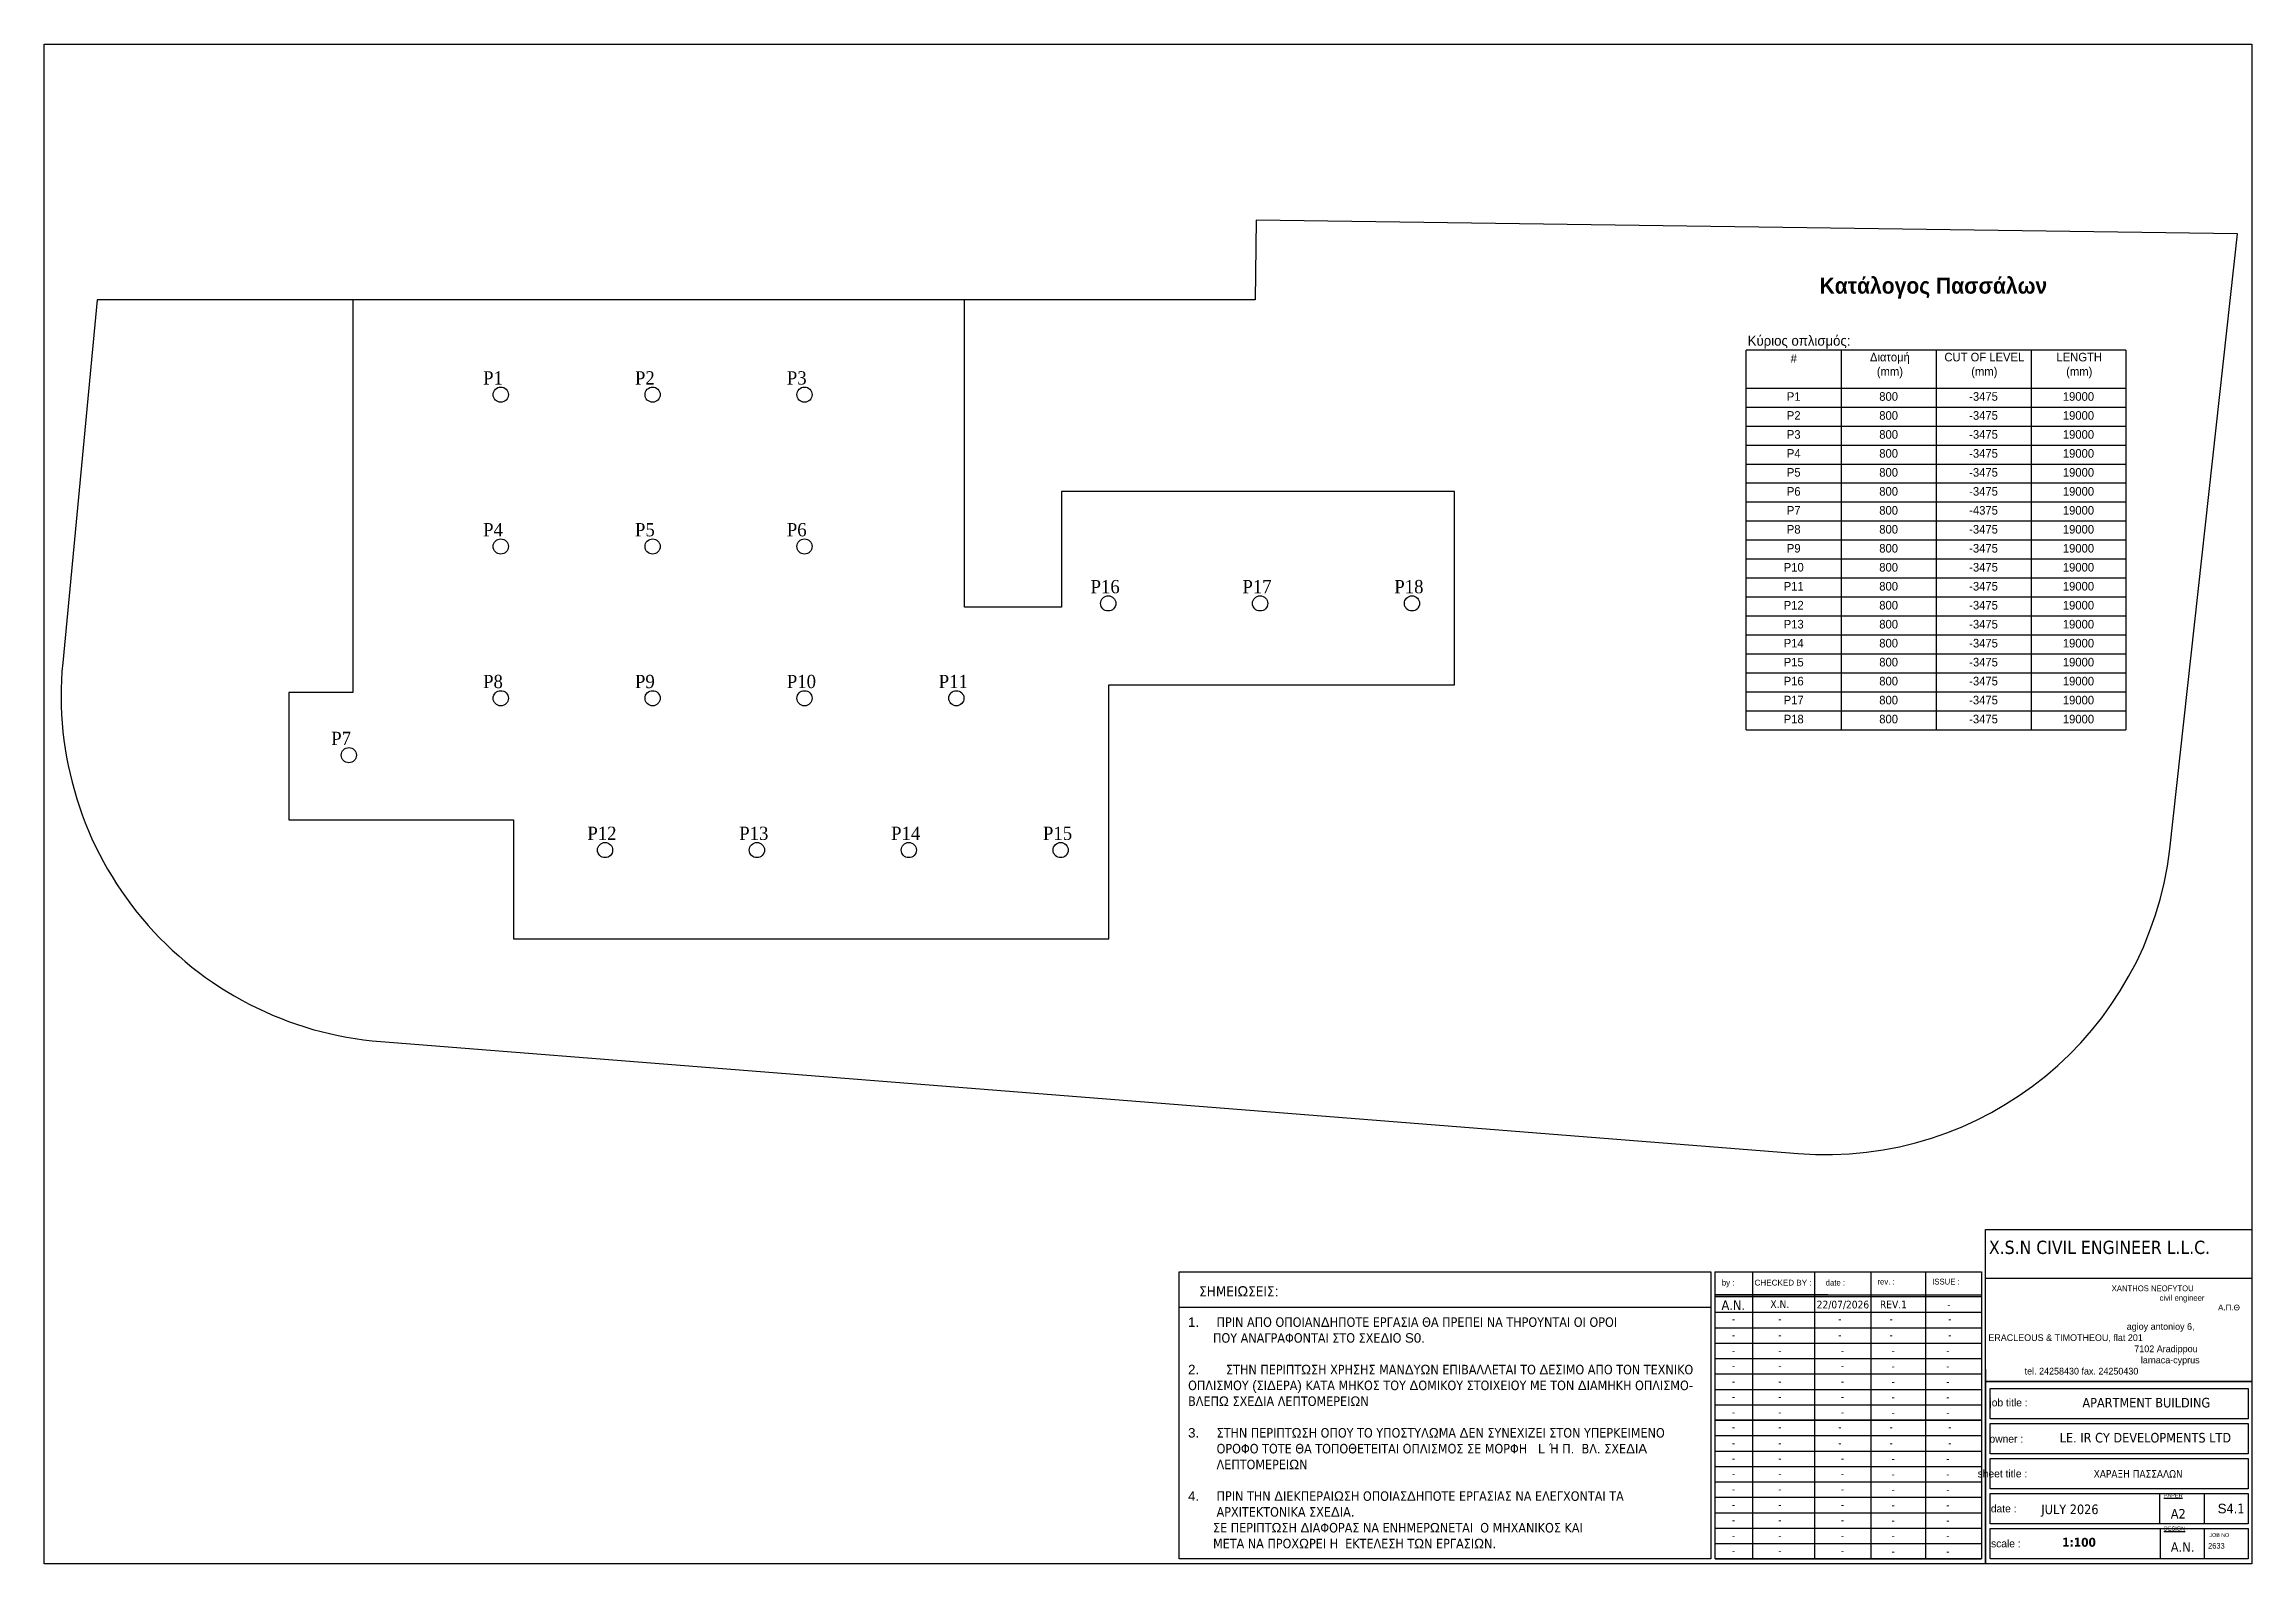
# Model space of a CAD drawing. Header units: millimetres. Extents: x -2171 to 1563, y -1758 to -1505.
# Drawn here: x -1979.7 to -1921.5, y -1689.2 to -1649.2 of the extents above; entities that cross this region are included whole.
import ezdxf
from ezdxf.enums import TextEntityAlignment as Align

# ---------------------------------------------------------------- set-up
doc = ezdxf.new("R2010")
doc.units = ezdxf.units.MM
for name, color, linetype in [('-S_TEXT', 3, 'Continuous'), ('ANOIGMATA', 7, 'Continuous'), ('Col_Det_Fill', 7, 'Continuous'), ('COLUMNS', 3, 'Continuous'), ('Geo_Lines_-1', 94, 'Continuous'), ('Lines', 7, 'Continuous'), ('pinakaki', 153, 'Continuous'), ('Text_Col_-1', 7, 'Continuous'), ('Texts', 7, 'Continuous')]:
    doc.layers.add(name, color=color, linetype=linetype)
doc.layers.add('A-ANNO-DIMS', color=1, linetype='Continuous', lineweight=9)
doc.layers.add('TEXT', color=20, linetype='Continuous', lineweight=13)
doc.styles.add('S1Arl27188_b_934_161', font='arial.ttf', dxfattribs={"width": 0.933629, "height": 2.71875})
doc.styles.add('S1Arl31900_b_934_161', font='arial.ttf', dxfattribs={"width": 0.933629, "height": 3.19})
doc.styles.add('S1Arl51040_B_934_161', font='', dxfattribs={"width": 0.933629, "height": 5.104})
doc.styles.add('S1TmsNwRmn11_b_934_161', font='times.ttf', dxfattribs={"width": 0.933629, "height": 0.001087})
doc.styles.get("Standard").update_dxf_attribs({"font": 'tahoma.ttf'})
doc.styles.get('S1Arl51040_B_934_161').set_extended_font_data('Arial', bold=True)

msp = doc.modelspace()

# ---------------------------------------------------------------- texts
at = {"layer": '-S_TEXT', "ltscale": 5, "insert": (-1922.4102, -1687.6308), "char_height": 0.252344, "attachment_point": 1}
msp.add_mtext_dynamic_manual_height_columns('{\\fArial|b0|i0|c186|p34;S}4.1', width=10.893157, gutter_width=1, heights=[0.1938], dxfattribs=at)
at = {"layer": 'A-ANNO-DIMS', "color": 7, "linetype": 'Continuous', "insert": (-1925.6744, -1686.743), "char_height": 0.2, "width": 4.491897, "attachment_point": 1}
msp.add_mtext('{\\fTahoma|b0|i0|c161|p34;ΧΑΡΑΞΗ ΠΑΣΣΑΛΩΝ}', dxfattribs=at)
at = {"layer": 'Texts', "color": 7, "style": 'S1Arl27188_b_934_161', "width": 0.933629}
for s, height, p in [('#', 0.2266, (-1933.5748, -1657.5679)), ('P1', 0.22656, (-1933.5748, -1658.5679)), ('800', 0.22656, (-1931.0748, -1658.5679)), ('-3475', 0.22656, (-1928.5748, -1658.5679)), ('19000', 0.22656, (-1926.0748, -1658.5679)), ('P2', 0.22656, (-1933.5748, -1659.0679)), ('800', 0.22656, (-1931.0748, -1659.0679)), ('-3475', 0.22656, (-1928.5748, -1659.0679)), ('19000', 0.22656, (-1926.0748, -1659.0679)), ('P3', 0.22656, (-1933.5748, -1659.5679)), ('800', 0.22656, (-1931.0748, -1659.5679)), ('-3475', 0.22656, (-1928.5748, -1659.5679)), ('19000', 0.22656, (-1926.0748, -1659.5679)), ('P4', 0.22656, (-1933.5748, -1660.0679)), ('800', 0.22656, (-1931.0748, -1660.0679)), ('-3475', 0.22656, (-1928.5748, -1660.0679)), ('19000', 0.22656, (-1926.0748, -1660.0679)), ('P5', 0.22656, (-1933.5748, -1660.5679)), ('800', 0.22656, (-1931.0748, -1660.5679)), ('-3475', 0.22656, (-1928.5748, -1660.5679)), ('19000', 0.22656, (-1926.0748, -1660.5679)), ('P6', 0.22656, (-1933.5748, -1661.0679)), ('800', 0.22656, (-1931.0748, -1661.0679)), ('-3475', 0.22656, (-1928.5748, -1661.0679)), ('19000', 0.22656, (-1926.0748, -1661.0679)), ('P7', 0.22656, (-1933.5748, -1661.5679)), ('P8', 0.22656, (-1933.5748, -1662.0679)), ('800', 0.22656, (-1931.0748, -1661.5679)), ('800', 0.22656, (-1931.0748, -1662.0679)), ('-4375', 0.22656, (-1928.5748, -1661.5679)), ('-3475', 0.22656, (-1928.5748, -1662.0679)), ('19000', 0.22656, (-1926.0748, -1661.5679)), ('19000', 0.22656, (-1926.0748, -1662.0679)), ('P9', 0.22656, (-1933.5748, -1662.5679)), ('800', 0.22656, (-1931.0748, -1662.5679)), ('-3475', 0.22656, (-1928.5748, -1662.5679)), ('19000', 0.22656, (-1926.0748, -1662.5679)), ('P10', 0.22656, (-1933.5748, -1663.0679)), ('800', 0.22656, (-1931.0748, -1663.0679)), ('-3475', 0.22656, (-1928.5748, -1663.0679)), ('19000', 0.22656, (-1926.0748, -1663.0679)), ('P11', 0.22656, (-1933.5748, -1663.5679)), ('800', 0.22656, (-1931.0748, -1663.5679)), ('-3475', 0.22656, (-1928.5748, -1663.5679)), ('19000', 0.22656, (-1926.0748, -1663.5679)), ('P12', 0.22656, (-1933.5748, -1664.0679)), ('800', 0.22656, (-1931.0748, -1664.0679)), ('-3475', 0.22656, (-1928.5748, -1664.0679)), ('19000', 0.22656, (-1926.0748, -1664.0679)), ('P13', 0.22656, (-1933.5748, -1664.5679)), ('800', 0.22656, (-1931.0748, -1664.5679)), ('-3475', 0.22656, (-1928.5748, -1664.5679)), ('19000', 0.22656, (-1926.0748, -1664.5679)), ('P14', 0.22656, (-1933.5748, -1665.0679)), ('P15', 0.22656, (-1933.5748, -1665.5679)), ('800', 0.22656, (-1931.0748, -1665.0679)), ('800', 0.22656, (-1931.0748, -1665.5679)), ('-3475', 0.22656, (-1928.5748, -1665.0679)), ('-3475', 0.22656, (-1928.5748, -1665.5679)), ('19000', 0.22656, (-1926.0748, -1665.0679)), ('19000', 0.22656, (-1926.0748, -1665.5679)), ('P16', 0.22656, (-1933.5748, -1666.0679)), ('800', 0.22656, (-1931.0748, -1666.0679)), ('-3475', 0.22656, (-1928.5748, -1666.0679)), ('19000', 0.22656, (-1926.0748, -1666.0679)), ('P17', 0.22656, (-1933.5748, -1666.5679)), ('800', 0.22656, (-1931.0748, -1666.5679)), ('-3475', 0.22656, (-1928.5748, -1666.5679)), ('19000', 0.22656, (-1926.0748, -1666.5679)), ('P18', 0.22656, (-1933.5748, -1667.0679)), ('800', 0.22656, (-1931.0748, -1667.0679)), ('-3475', 0.22656, (-1928.5748, -1667.0679)), ('19000', 0.22656, (-1926.0748, -1667.0679))]:
    msp.add_text(s, height=height, dxfattribs=at).set_placement(p, align=Align.CENTER)
at = {"layer": 'Texts', "color": 7}
for s, insert, char_height, width, attachment_point, style in [('Κατάλογος Πασσάλων', (-1929.8971, -1655.3197), 0.425333, 20.55, 2, 'S1Arl51040_B_934_161'), ('Κύριος οπλισμός:^M^J', (-1934.7856, -1656.8508), 0.265833, 20.55, 1, 'S1Arl31900_b_934_161'), ('Διατομή^J(mm)', (-1931.0414, -1657.3036), 0.226562, 2.5, 2, 'S1Arl27188_b_934_161'), ('CUT OF LEVEL^J(mm)', (-1928.5544, -1657.3036), 0.226562, 2.5, 2, 'S1Arl27188_b_934_161'), ('LENGTH^J(mm)', (-1926.0544, -1657.3036), 0.226562, 2.5, 2, 'S1Arl27188_b_934_161')]:
    msp.add_mtext(s, dxfattribs=dict(at, insert=insert, char_height=char_height, width=width, attachment_point=attachment_point, style=style))

# ---------------------------------------------------------------- blocks, each defined once
blk = doc.blocks.new('LABEL 1')
at = {"color": 0}
for p, q in [((118391.268, -209928.524), (118398.288, -209928.524)), ((118392.259, -209928.524), (118392.259, -209936.09)), ((118393.899, -209936.09), (118393.899, -209928.524)), ((118395.385, -209936.09), (118395.385, -209928.524)), ((118396.826, -209936.09), (118396.826, -209928.524)), ((118405.409, -209928.699), (118398.39, -209928.699)), ((118394.242, -209929.133), (118391.27, -209929.133)), ((118391.27, -209929.133), (118398.289, -209929.133)), ((118398.289, -209929.184), (118391.27, -209929.184)), ((118398.289, -209929.133), (118398.289, -209929.184)), ((118398.39, -209931.085), (118398.39, -209936.218)), ((118398.512, -209932.4), (118398.512, -209931.601)), ((118398.512, -209933.321), (118398.512, -209932.522)), ((118398.512, -209934.242), (118398.512, -209933.444)), ((118398.512, -209935.164), (118398.512, -209934.365)), ((118398.512, -209936.085), (118398.512, -209935.286))]:
    blk.add_line(p, q, dxfattribs=at)
at = {"linetype": 'Continuous', "ltscale": 0.5}
blk.add_line((118391.162, -209929.467), (118377.159, -209929.467), dxfattribs=at)
at = {"color": 3}
blk.add_line((118398.289, -209930.348), (118398.289, -209932.434), dxfattribs=at)
for points in [[(118398.39, -209927.405), (118405.409, -209927.405)], [(118391.27, -209932.434), (118398.289, -209932.434)], [(118391.27, -209935.278), (118398.289, -209935.278)]]:
    blk.add_lwpolyline(points)
at = {"color": 0}
for points in [[(118398.39, -209927.405), (118405.409, -209927.405), (118405.409, -209931.414), (118398.39, -209931.414)], [(118391.27, -209928.524), (118398.289, -209928.524), (118398.289, -209932.434), (118391.27, -209932.434)], [(118391.27, -209928.524), (118398.289, -209928.524), (118398.289, -209936.09), (118391.27, -209936.09)], [(118398.39, -209931.414), (118405.409, -209931.414), (118405.409, -209936.218), (118398.39, -209936.218)]]:
    blk.add_lwpolyline(points, close=True, dxfattribs=at)
at = {"linetype": 'Continuous', "ltscale": 0.5}
blk.add_lwpolyline([(118377.159, -209928.524), (118391.162, -209928.524), (118391.162, -209936.085), (118377.159, -209936.085)], close=True, dxfattribs=at)
at = {"color": 0}
for points in [[(118391.27, -209929.59), (118398.289, -209929.59)], [(118391.27, -209929.996), (118398.289, -209929.996)], [(118391.27, -209930.403), (118398.289, -209930.403)], [(118391.27, -209930.809), (118398.289, -209930.809)], [(118391.27, -209931.215), (118398.289, -209931.215)], [(118391.27, -209931.621), (118398.289, -209931.621)], [(118398.512, -209931.601), (118405.313, -209931.601), (118405.313, -209932.4), (118398.512, -209932.4)], [(118391.27, -209932.028), (118398.289, -209932.028)], [(118391.27, -209932.434), (118398.289, -209932.434)], [(118398.512, -209932.522), (118405.313, -209932.522), (118405.313, -209933.321), (118398.512, -209933.321)], [(118391.27, -209932.84), (118398.289, -209932.84)], [(118391.27, -209933.246), (118398.289, -209933.246)], [(118391.27, -209933.653), (118398.289, -209933.653)], [(118398.512, -209933.444), (118405.313, -209933.444), (118405.313, -209934.242), (118398.512, -209934.242)], [(118391.27, -209934.059), (118398.289, -209934.059)], [(118391.27, -209934.465), (118398.289, -209934.465)], [(118398.512, -209934.365), (118405.313, -209934.365), (118405.313, -209935.164), (118398.512, -209935.164)], [(118402.978, -209934.365), (118402.978, -209935.164)], [(118404.155, -209934.365), (118404.155, -209935.164)], [(118391.27, -209934.871), (118398.289, -209934.871)], [(118391.27, -209935.684), (118398.289, -209935.684)], [(118398.512, -209935.286), (118405.313, -209935.286), (118405.313, -209936.085), (118398.512, -209936.085)], [(118402.998, -209935.286), (118402.998, -209936.085)], [(118404.155, -209935.286), (118404.155, -209936.085)], [(118391.27, -209936.09), (118398.289, -209936.09)]]:
    blk.add_lwpolyline(points, dxfattribs=at)
at = {"layer": '-S_TEXT', "color": 3, "insert": (118377.391, -209929.723), "char_height": 0.25, "attachment_point": 1}
blk.add_mtext_dynamic_manual_height_columns('\\pi-0.75,l0.75,t0.75;{\\fArial|b0|i0|c186|p34;1.^I}ΠΡΙΝ ΑΠΟ ΟΠΟΙΑΝ{\\fArial|b0|i0|c186|p34;Δ}ΗΠΟΤΕ ΕΡΓΑΣΙΑ ΘΑ ΠΡΕΠΕΙ ΝΑ ΤΗΡΟΥΝΤΑΙ ΟΙ ΟΡΟΙ\\P\\pi0,l0,tz;       ΠΟΥ ΑΝΑΓΡΑΦΟΝΤΑΙ ΣΤΟ ΣΧΕ{\\fArial|b0|i0|c186|p34;Δ}ΙΟ {\\fArial|b0|i0|c186|p34;S0.\\P\\P\\pi-0.75,l0.75,t0.75;2.^I}ΣΤΗΝ ΠΕΡΙΠΤ{\\fArial|b0|i0|c186|p34;Ω}ΣΗ ΧΡΗΣΗΣ ΜΑΝ{\\fArial|b0|i0|c186|p34;Δ}Υ{\\fArial|b0|i0|c186|p34;Ω}Ν ΕΠΙΒΑΛΛΕΤΑΙ ΤΟ {\\fArial|b0|i0|c186|p34;Δ}ΕΣΙΜΟ ΑΠΟ ΤΟΝ ΤΕΧΝΙΚΟ ΟΠΛΙΣΜΟΥ {\\fArial|b0|i0|c186|p34;(}ΣΙ{\\fArial|b0|i0|c186|p34;Δ}ΕΡΑ{\\fArial|b0|i0|c186|p34;) }ΚΑΤΑ ΜΗΚΟΣ ΤΟΥ {\\fArial|b0|i0|c186|p34;Δ}ΟΜΙΚΟΥ ΣΤΟΙΧΕΙΟΥ ΜΕ ΤΟΝ {\\fArial|b0|i0|c186|p34;Δ}ΙΑΜΗΚΗ ΟΠΛΙΣΜΟ{\\fArial|b0|i0|c186|p34;- }ΒΛΕΠ{\\fArial|b0|i0|c186|p34;Ω }ΣΧΕ{\\fArial|b0|i0|c186|p34;Δ}ΙΑ ΛΕΠΤΟΜΕΡΕΙ{\\fArial|b0|i0|c186|p34;Ω}Ν\\P\\pi0,l0,tz;\\P\\pi-0.75,l0.75,t0.75;{\\fArial|b0|i0|c186|p34;3.^I}ΣΤΗΝ ΠΕΡΙΠΤ{\\fArial|b0|i0|c186|p34;Ω}ΣΗ ΟΠΟΥ ΤΟ ΥΠΟΣΤΥΛ{\\fArial|b0|i0|c186|p34;Ω}ΜΑ {\\fArial|b0|i0|c186|p34;Δ}ΕΝ ΣΥΝΕΧΙΖΕΙ ΣΤΟΝ ΥΠΕΡΚΕΙΜΕΝΟ ΟΡΟΦΟ ΤΟΤΕ ΘΑ ΤΟΠΟΘΕΤΕΙΤΑΙ ΟΠΛΙΣΜΟΣ ΣΕ ΜΟΡΦH   {\\fArial|b0|i0|c186|p34;L }Ή Π{\\fArial|b0|i0|c186|p34;. } ΒΛ{\\fArial|b0|i0|c186|p34;. }ΣΧΕ{\\fArial|b0|i0|c186|p34;Δ}Ι{\\fArial|b0|i0|c186|p34;A }ΛΕΠΤΟΜΕΡΕΙ{\\fArial|b0|i0|c186|p34;Ω}Ν\\P\\pi0,l0,tz;\\P\\pi-0.75,l0.75,t0.75;{\\fArial|b0|i0|c186|p34;4.^I}ΠΡΙΝ ΤΗΝ {\\fArial|b0|i0|c186|p34;Δ}ΙΕΚΠΕΡΑΙ{\\fArial|b0|i0|c186|p34;Ω}ΣΗ ΟΠΟΙΑΣ{\\fArial|b0|i0|c186|p34;Δ}ΗΠΟΤΕ ΕΡΓΑΣΙΑΣ ΝΑ ΕΛΕΓΧΟΝΤΑΙ ΤΑ ΑΡΧΙΤΕΚΤΟΝΙΚΑ ΣΧΕ{\\fArial|b0|i0|c186|p34;Δ}ΙΑ{\\fArial|b0|i0|c186|p34;.\\P\\pi0,l0,tz;}       ΣΕ ΠΕΡΙΠΤ{\\fArial|b0|i0|c186|p34;Ω}ΣΗ {\\fArial|b0|i0|c186|p34;Δ}ΙΑΦΟΡΑΣ ΝΑ ΕΝΗΜΕΡ{\\fArial|b0|i0|c186|p34;Ω}ΝΕΤΑΙ  Ο ΜΗΧΑΝΙΚΟΣ ΚΑΙ\\P       ΜΕΤΑ ΝΑ ΠΡΟΧ{\\fArial|b0|i0|c186|p34;Ω}ΡΕΙ Η  ΕΚΤΕΛΕΣΗ Τ{\\fArial|b0|i0|c186|p34;Ω}Ν ΕΡΓΑΣΙ{\\fArial|b0|i0|c186|p34;Ω}Ν{\\fArial|b0|i0|c186|p34;.}', width=13.35251, gutter_width=1, heights=[6.403], dxfattribs=at)
at = {"layer": 'ANOIGMATA', "attachment_point": 1}
for s, insert, char_height, width in [('\\pi4.5494;{\\fBankGothic Lt BT|b0|i0|c0|p34;\\H1.5x;\\C7;XANTHOS NEOFYTOU\\P\\pi5.8103;civil engineer\\P\\pi7.351;\\fArial|b0|i0|c161|p34;Α.Π.Θ}', (118397.168, -209928.883), 0.10094, 7.9171), ('\\pi4.88765;{\\fBankGothic Lt BT|b0|i0|c161|p34;\\H1.1667x;\\C0;agioy antonioy 6,\\P\\pi1.24243;ERACLEOUS & TIMOTHEOU, flat 201\\P\\pi5.08735;7102 Aradippou\\P\\pi5.25915;larnaca-cyprus\\P\\pi2.19835;tel. 24258430 fax. 24250430}', (118397.225, -209929.875), 0.15141, 8.05841), ('\\pi1.00598;{\\fBankGothic Lt BT|b0|i0|c0|p34;\\H1.5x;\\C7; \\H1.3333x; job title :}', (118397.361, -209931.867), 0.10094, 3.33818), ('APARTMENT BUILDING', (118400.946, -209931.845), 0.25234, 5.34758), ('LE. IR CY DEVELOPMENTS LTD', (118400.347, -209932.768), 0.25234, 5.34758), ('\\pi1.54818;{\\fBankGothic Lt BT|b0|i0|c0|p34;\\H1.5x;\\C7; \\H1.3333x; owner :}', (118396.82, -209932.823), 0.10094, 3.33818), ('{\\fBankGothic Lt BT|b0|i0|c0|p34;\\C7;     sheet title :}', (118397.812, -209933.739), 0.20187, 3.33818), ('\\pi1.70638;{\\fBankGothic Lt BT|b0|i0|c161|p34;\\H0.5x;\\L\\C7;PAPER\\H2x;\\l }', (118401.382, -209934.359), 0.2125, 3.51387), ('\\pi1.98789;{\\fBankGothic Lt BT|b0|i0|c0|p34;\\C7; date :}', (118396.471, -209934.66), 0.20187, 3.33818), ('{\\C7;JULY 2026}', (118399.865, -209934.655), 0.25234, 4.57511), ('\\pi1.77876;{\\fBankGothic Lt BT|b0|i0|c0|p34;\\C7; scale :}', (118396.686, -209935.581), 0.20187, 3.33818), ('{\\fTahoma|b1|i0|c161|p34;\\C7;1:\\fTahoma|b1|i0|c0|p34;100}', (118400.413, -209935.531), 0.23651, 5.4102), ('\\pi1.70638;{\\fBankGothic Lt BT|b0|i0|c0|p34;\\H0.5x;\\L\\C7;DESIGN\\H2x;\\l }', (118401.382, -209935.234), 0.2125, 3.51387), ('\\pi1.1781;{\\fBankGothic Lt BT|b0|i0|c161|p34;\\C7;2\\fBankGothic Lt BT|b0|i0|c0|p34;633}', (118403.078, -209935.67), 0.14671, 4.85205), ('\\pi0.81053;{\\fBankGothic Lt BT|b0|i0|c0|p34;\\C7;JOB NO}', (118403.483, -209935.41), 0.10094, 3.33818)]:
    blk.add_mtext(s, dxfattribs=dict(at, insert=insert, char_height=char_height, width=width))
for s, insert, char_height in [('A2', (118403.274, -209934.773), 0.2523), ('A{\\fArial|b0|i0|c186|p34;.}N{\\fArial|b0|i0|c186|p34;.}', (118403.274, -209935.648), 0.25234)]:
    blk.add_mtext_dynamic_manual_height_columns(s, width=10.89316, gutter_width=1, heights=[0], dxfattribs=dict(at, insert=insert, char_height=char_height))
at = {"layer": 'pinakaki', "ltscale": 0.005, "insert": (118377.682, -209928.902), "char_height": 0.26955, "width": 6.67467, "attachment_point": 1}
blk.add_mtext('ΣΗΜΕΙ{\\fArial|b0|i0|c186|p34;Ω}ΣΕΙΣ{\\fArial|b0|i0|c186|p34;:}', dxfattribs=at)
at = {"layer": 'TEXT', "color": 0, "attachment_point": 1}
for s, insert, char_height, width in [('X.S.N CIVIL ENGINEER L.L.C.\\P', (118398.484, -209927.703), 0.35, 6.92207), ('\\pi0.20581;{\\fBankGothic Lt BT|b0|i0|c161|p34;\\C7;by :}', (118391.244, -209928.732), 0.15234, 0.91751), ('\\pi0.83455;{\\fBankGothic Lt BT|b0|i0|c0|p34;\\C7;date :}', (118393.35, -209928.732), 0.15234, 2.53906), ('{\\fBankGothic Lt BT|b0|i0|c0|p34;\\C7;ISSUE\\fBankGothic Lt BT|b0|i0|c161|p34; :}', (118396.989, -209928.705), 0.15234, 2.53906), ('\\pi0.19627;{\\C7;A\\fTahoma|b0|i0|c161|p34;.\\fTahoma|b0|i0|c0|p34;N\\fTahoma|b0|i0|c161|p34;.}', (118391.244, -209929.272), 0.25391, 1.01563), ('\\pi0.49205;{\\fArial|b0|i0|c186|p34;\\C7;CHECKED BY\\fBankGothic Lt BT|b0|i0|c161|p34; :}', (118391.819, -209928.732), 0.15234, 2.53906), ('\\pi1.02419;{\\H0.8x;\\C7;X.N.}', (118391.703, -209929.272), 0.25391, 2.53906), ('\\pi-0.02833;{\\C7;22/07/2026}', (118393.976, -209929.284), 0.20313, 1.35307), ('{\\fBankGothic Lt BT|b0|i0|c161|p34;\\C7;rev\\fBankGothic Lt BT|b0|i0|c0|p34;.\\fBankGothic Lt BT|b0|i0|c161|p34; :}', (118395.548, -209928.705), 0.152344, 2.53906), ('\\pi0.28843;{\\H0.8x;\\C7;REV.1}', (118395.325, -209929.281), 0.25391, 1.26753), ('\\pi0.46934;{\\H0.8x;\\C7;-}', (118391.244, -209929.661), 0.25391, 1.01563), ('\\pi1.23106;{\\H0.8x;\\C7;-}', (118391.703, -209929.661), 0.25391, 2.53906), ('\\pi1.09396;{\\H0.8x;\\C7;   -}', (118393.189, -209929.661), 0.25391, 2.53906), ('\\pi1.23106;{\\H0.8x;\\C7;-}', (118394.631, -209929.661), 0.25391, 2.53906), ('\\pi0.54551;{\\H0.8x;\\C7; \\fTahoma|b0|i0|c161|p34;-}', (118396.766, -209929.281), 0.25391, 1.26753), ('\\pi1.23106;{\\H0.8x;\\C7;-}', (118396.177, -209929.661), 0.25391, 2.53906), ('\\pi0.46934;{\\H0.8x;\\C7;-}', (118391.244, -209930.085), 0.25391, 1.01563), ('\\pi1.23106;{\\H0.8x;\\C7;-}', (118391.703, -209930.085), 0.25391, 2.53906), ('\\pi1.09396;{\\H0.8x;\\C7;   -}', (118393.189, -209930.085), 0.25391, 2.53906), ('\\pi1.23106;{\\H0.8x;\\C7;-}', (118394.631, -209930.085), 0.25391, 2.53906), ('\\pi1.23106;{\\H0.8x;\\C7;-}', (118396.177, -209930.085), 0.25391, 2.53906), ('\\pi0.46934;{\\H0.8x;\\C7;-}', (118391.244, -209930.491), 0.25391, 1.01563), ('\\pi0.46934;{\\H0.8x;\\C7;-}', (118391.244, -209930.897), 0.25391, 1.01563), ('\\pi1.23106;{\\H0.8x;\\C7;-}', (118391.703, -209930.491), 0.25391, 2.53906), ('\\pi1.23106;{\\H0.8x;\\C7;-}', (118391.703, -209930.897), 0.25391, 2.53906), ('\\pi1.23106;{\\H0.8x;\\C7;-}', (118393.35, -209930.491), 0.25391, 2.53906), ('\\pi1.23106;{\\H0.8x;\\C7;-}', (118393.35, -209930.897), 0.25391, 2.53906), ('\\pi0.5953;{\\fTahoma|b0|i0|c161|p34;\\H0.8x;\\C7;-}', (118395.325, -209930.5), 0.25391, 1.26753), ('\\pi0.5953;{\\fTahoma|b0|i0|c161|p34;\\H0.8x;\\C7;-}', (118395.325, -209930.906), 0.25391, 1.26753), ('\\pi0.5953;{\\fTahoma|b0|i0|c161|p34;\\H0.8x;\\C7;-}', (118396.766, -209930.5), 0.25391, 1.26753), ('\\pi0.5953;{\\fTahoma|b0|i0|c161|p34;\\H0.8x;\\C7;-}', (118396.766, -209930.906), 0.25391, 1.26753), ('\\pi0.46934;{\\H0.8x;\\C7;-}', (118391.244, -209931.303), 0.25391, 1.01563), ('\\pi1.23106;{\\H0.8x;\\C7;-}', (118391.703, -209931.303), 0.25391, 2.53906), ('\\pi1.23106;{\\H0.8x;\\C7;-}', (118393.35, -209931.303), 0.25391, 2.53906), ('\\pi0.5953;{\\fTahoma|b0|i0|c161|p34;\\H0.8x;\\C7;-}', (118395.325, -209931.312), 0.25391, 1.26753), ('\\pi0.5953;{\\fTahoma|b0|i0|c161|p34;\\H0.8x;\\C7;-}', (118396.766, -209931.312), 0.25391, 1.26753), ('\\pi0.46934;{\\H0.8x;\\C7;-}', (118391.244, -209931.71), 0.25391, 1.01563), ('\\pi1.23106;{\\H0.8x;\\C7;-}', (118391.703, -209931.71), 0.25391, 2.53906), ('\\pi1.23106;{\\H0.8x;\\C7;-}', (118393.35, -209931.71), 0.25391, 2.53906), ('\\pi0.5953;{\\fTahoma|b0|i0|c161|p34;\\H0.8x;\\C7;-}', (118395.325, -209931.718), 0.25391, 1.26753), ('\\pi0.5953;{\\fTahoma|b0|i0|c161|p34;\\H0.8x;\\C7;-}', (118396.766, -209931.718), 0.25391, 1.26753), ('\\pi0.46934;{\\H0.8x;\\C7;-}', (118391.244, -209932.116), 0.25391, 1.01563), ('\\pi0.46934;{\\H0.8x;\\C7;-}', (118391.244, -209932.505), 0.25391, 1.01563), ('\\pi1.23106;{\\H0.8x;\\C7;-}', (118391.703, -209932.116), 0.25391, 2.53906), ('\\pi1.23106;{\\H0.8x;\\C7;-}', (118391.703, -209932.505), 0.25391, 2.53906), ('\\pi1.09396;{\\H0.8x;\\C7;   -}', (118393.189, -209932.505), 0.25391, 2.53906), ('\\pi1.23106;{\\H0.8x;\\C7;-}', (118393.35, -209932.116), 0.25391, 2.53906), ('\\pi1.23106;{\\H0.8x;\\C7;-}', (118394.631, -209932.505), 0.25391, 2.53906), ('\\pi0.5953;{\\fTahoma|b0|i0|c161|p34;\\H0.8x;\\C7;-}', (118395.325, -209932.125), 0.25391, 1.26753), ('\\pi0.5953;{\\fTahoma|b0|i0|c161|p34;\\H0.8x;\\C7;-}', (118396.766, -209932.125), 0.25391, 1.26753), ('\\pi1.23106;{\\H0.8x;\\C7;-}', (118396.177, -209932.505), 0.25391, 2.53906), ('\\pi0.46934;{\\H0.8x;\\C7;-}', (118391.244, -209932.928), 0.25391, 1.01563), ('\\pi1.23106;{\\H0.8x;\\C7;-}', (118391.703, -209932.928), 0.25391, 2.53906), ('\\pi1.09396;{\\H0.8x;\\C7;   -}', (118393.189, -209932.928), 0.25391, 2.53906), ('\\pi1.23106;{\\H0.8x;\\C7;-}', (118394.631, -209932.928), 0.25391, 2.53906), ('\\pi1.23106;{\\H0.8x;\\C7;-}', (118396.177, -209932.928), 0.25391, 2.53906), ('\\pi0.46934;{\\H0.8x;\\C7;-}', (118391.244, -209933.335), 0.25391, 1.01563), ('\\pi0.46934;{\\H0.8x;\\C7;-}', (118391.244, -209933.741), 0.25391, 1.01563), ('\\pi1.23106;{\\H0.8x;\\C7;-}', (118391.703, -209933.335), 0.25391, 2.53906), ('\\pi1.23106;{\\H0.8x;\\C7;-}', (118391.703, -209933.741), 0.25391, 2.53906), ('\\pi1.23106;{\\H0.8x;\\C7;-}', (118393.35, -209933.335), 0.25391, 2.53906), ('\\pi1.23106;{\\H0.8x;\\C7;-}', (118393.35, -209933.741), 0.25391, 2.53906), ('\\pi0.5953;{\\fTahoma|b0|i0|c161|p34;\\H0.8x;\\C7;-}', (118395.325, -209933.343), 0.25391, 1.26753), ('\\pi0.5953;{\\fTahoma|b0|i0|c161|p34;\\H0.8x;\\C7;-}', (118395.325, -209933.75), 0.25391, 1.26753), ('\\pi0.5953;{\\fTahoma|b0|i0|c161|p34;\\H0.8x;\\C7;-}', (118396.766, -209933.343), 0.25391, 1.26753), ('\\pi0.5953;{\\fTahoma|b0|i0|c161|p34;\\H0.8x;\\C7;-}', (118396.766, -209933.75), 0.25391, 1.26753), ('\\pi0.46934;{\\H0.8x;\\C7;-}', (118391.244, -209934.147), 0.25391, 1.01563), ('\\pi1.23106;{\\H0.8x;\\C7;-}', (118391.703, -209934.147), 0.25391, 2.53906), ('\\pi1.23106;{\\H0.8x;\\C7;-}', (118393.35, -209934.147), 0.25391, 2.53906), ('\\pi0.5953;{\\fTahoma|b0|i0|c161|p34;\\H0.8x;\\C7;-}', (118395.325, -209934.156), 0.25391, 1.26753), ('\\pi0.5953;{\\fTahoma|b0|i0|c161|p34;\\H0.8x;\\C7;-}', (118396.766, -209934.156), 0.25391, 1.26753), ('\\pi0.46934;{\\H0.8x;\\C7;-}', (118391.244, -209934.553), 0.25391, 1.01563), ('\\pi0.46934;{\\H0.8x;\\C7;-}', (118391.244, -209934.96), 0.25391, 1.01563), ('\\pi1.23106;{\\H0.8x;\\C7;-}', (118391.703, -209934.553), 0.25391, 2.53906), ('\\pi1.23106;{\\H0.8x;\\C7;-}', (118391.703, -209934.96), 0.25391, 2.53906), ('\\pi1.23106;{\\H0.8x;\\C7;-}', (118393.35, -209934.553), 0.25391, 2.53906), ('\\pi1.23106;{\\H0.8x;\\C7;-}', (118393.35, -209934.96), 0.25391, 2.53906), ('\\pi0.5953;{\\fTahoma|b0|i0|c161|p34;\\H0.8x;\\C7;-}', (118395.325, -209934.562), 0.25391, 1.26753), ('\\pi0.5953;{\\fTahoma|b0|i0|c161|p34;\\H0.8x;\\C7;-}', (118395.325, -209934.968), 0.25391, 1.26753), ('\\pi0.5953;{\\fTahoma|b0|i0|c161|p34;\\H0.8x;\\C7;-}', (118396.766, -209934.562), 0.25391, 1.26753), ('\\pi0.5953;{\\fTahoma|b0|i0|c161|p34;\\H0.8x;\\C7;-}', (118396.766, -209934.968), 0.25391, 1.26753), ('\\pi0.46934;{\\H0.8x;\\C7;-}', (118391.244, -209935.366), 0.25391, 1.01563), ('\\pi1.23106;{\\H0.8x;\\C7;-}', (118391.703, -209935.366), 0.25391, 2.53906), ('\\pi1.23106;{\\H0.8x;\\C7;-}', (118393.35, -209935.366), 0.25391, 2.53906), ('\\pi0.5953;{\\fTahoma|b0|i0|c161|p34;\\H0.8x;\\C7;-}', (118395.325, -209935.375), 0.25391, 1.26753), ('\\pi0.5953;{\\fTahoma|b0|i0|c161|p34;\\H0.8x;\\C7;-}', (118396.766, -209935.375), 0.25391, 1.26753), ('\\pi0.46934;{\\H0.8x;\\C7;-}', (118391.244, -209935.772), 0.25391, 1.01563), ('\\pi1.23106;{\\H0.8x;\\C7;-}', (118391.703, -209935.772), 0.25391, 2.53906), ('\\pi1.23106;{\\H0.8x;\\C7;-}', (118393.35, -209935.772), 0.25391, 2.53906), ('\\pi0.5953;{\\fTahoma|b0|i0|c161|p34;\\H0.8x;\\C7;-}', (118395.325, -209935.781), 0.25391, 1.26753), ('\\pi0.5953;{\\fTahoma|b0|i0|c161|p34;\\H0.8x;\\C7;-}', (118396.766, -209935.781), 0.25391, 1.26753)]:
    blk.add_mtext(s, dxfattribs=dict(at, insert=insert, char_height=char_height, width=width))
blk = doc.blocks.new('zw$9B12')
at = {"layer": 'COLUMNS'}
for centre in [(-14.767, 5.6), (-10.767, 5.6), (-6.767, 5.6), (-14.767, 1.6), (-10.767, 1.6), (-6.767, 1.6), (1.233, 0.1), (5.233, 0.1), (9.233, 0.1), (-14.767, -2.4), (-10.767, -2.4), (-6.767, -2.4), (-2.767, -2.4), (-18.767, -3.9), (-12.02, -6.4), (-8.02, -6.4), (-4.02, -6.4), (-0.02, -6.4)]:
    blk.add_circle(centre, 0.2, dxfattribs=at)
at = {"layer": 'Text_Col_-1', "color": 200, "style": 'S1TmsNwRmn11_b_934_161', "width": 0.933629}
for s, p in [('P1', (-15.232, 5.867)), ('P2', (-11.232, 5.867)), ('P3', (-7.232, 5.867)), ('P4', (-15.232, 1.867)), ('P5', (-11.232, 1.867)), ('P6', (-7.232, 1.867)), ('P16', (0.768, 0.367)), ('P17', (4.768, 0.367)), ('P18', (8.768, 0.367)), ('P8', (-15.232, -2.133)), ('P9', (-11.232, -2.133)), ('P10', (-7.232, -2.133)), ('P11', (-3.232, -2.133)), ('P7', (-19.232, -3.633)), ('P12', (-12.486, -6.133)), ('P13', (-8.486, -6.133)), ('P14', (-4.486, -6.133)), ('P15', (-0.486, -6.133))]:
    blk.add_text(s, height=0.35, dxfattribs=at).set_placement(p)

# ---------------------------------------------------------------- linework, layer by layer
at = {"layer": '-S_TEXT', "ltscale": 5}
msp.add_lwpolyline([(-1979.6558, -1649.1704), (-1921.5083, -1649.1704), (-1921.5083, -1689.2151), (-1979.6558, -1689.2151)], close=True, dxfattribs=at)
at = {"layer": 'Col_Det_Fill', "color": 94, "ltscale": 0.5}
msp.add_lwpolyline([(-1973.2094, -1669.6068), (-1967.2963, -1669.6068), (-1967.2963, -1672.7465), (-1951.6122, -1672.7465), (-1951.6122, -1666.0566), (-1942.5123, -1666.0566), (-1942.5123, -1660.9562), (-1952.8625, -1660.9562), (-1952.8625, -1664.0065), (-1955.4183, -1664.0065), (-1955.4185, -1655.9066), (-1971.5291, -1655.9062), (-1971.5291, -1666.2564), (-1973.2093, -1666.2563)], close=True, dxfattribs=at)
at = {"layer": 'Geo_Lines_-1', "color": 94, "ltscale": 0.5}
msp.add_lwpolyline([(-1978.2554, -1655.9066), (-1979.1679, -1665.4695, 0.4189744), (-1970.7859, -1675.4536), (-1933.4589, -1678.4049, 0.4025719), (-1923.6653, -1670.3787), (-1921.8838, -1654.1709), (-1947.7313, -1653.8067), (-1947.7554, -1655.9066)], format="xyb", close=True, dxfattribs=at)
at = {"layer": 'Lines', "color": 0}
for points in [[(-1924.8248, -1657.2344), (-1934.8248, -1657.2344)], [(-1934.8248, -1667.2344), (-1934.8248, -1657.2344)], [(-1932.3248, -1657.2344), (-1932.3248, -1667.2344)], [(-1929.8248, -1657.2344), (-1929.8248, -1667.2344)], [(-1927.3248, -1657.2344), (-1927.3248, -1667.2344)], [(-1924.8248, -1657.2344), (-1924.8248, -1667.2344)], [(-1934.8248, -1658.2344), (-1924.8248, -1658.2344)], [(-1934.8248, -1658.7344), (-1924.8248, -1658.7344)], [(-1934.8248, -1659.2344), (-1924.8248, -1659.2344)], [(-1934.8248, -1659.7344), (-1924.8248, -1659.7344)], [(-1934.8248, -1660.2344), (-1924.8248, -1660.2344)], [(-1934.8248, -1660.7344), (-1924.8248, -1660.7344)], [(-1934.8248, -1661.2344), (-1924.8248, -1661.2344)], [(-1934.8248, -1661.7344), (-1924.8248, -1661.7344)], [(-1934.8248, -1662.2344), (-1924.8248, -1662.2344)], [(-1934.8248, -1662.7344), (-1924.8248, -1662.7344)], [(-1934.8248, -1663.2344), (-1924.8248, -1663.2344)], [(-1934.8248, -1663.7344), (-1924.8248, -1663.7344)], [(-1934.8248, -1664.2344), (-1924.8248, -1664.2344)], [(-1934.8248, -1664.7344), (-1924.8248, -1664.7344)], [(-1934.8248, -1665.2344), (-1924.8248, -1665.2344)], [(-1934.8248, -1665.7344), (-1924.8248, -1665.7344)], [(-1934.8248, -1666.2344), (-1924.8248, -1666.2344)], [(-1934.8248, -1666.7344), (-1924.8248, -1666.7344)], [(-1934.8248, -1667.2344), (-1924.8248, -1667.2344)]]:
    msp.add_lwpolyline(points, dxfattribs=at)

# ---------------------------------------------------------------- block references
at = {"linetype": 'Continuous', "ltscale": 0.5}
msp.add_blockref('LABEL 1', (-120326.9169, 208247.0033), dxfattribs=at)
at = {"layer": 'Col_Det_Fill', "color": 252, "ltscale": 0.5}
msp.add_blockref('zw$9B12', (-1952.8625, -1664.0066), dxfattribs=at)

msp.set_redraw_order([(e.dxf.handle, doc.entitydb.next_handle()) for e in msp.query("TEXT MTEXT ATTDEF DIMENSION ARC_DIMENSION")])  # texts and dimensions are drawn at this point

doc.saveas('drawing.dxf')
